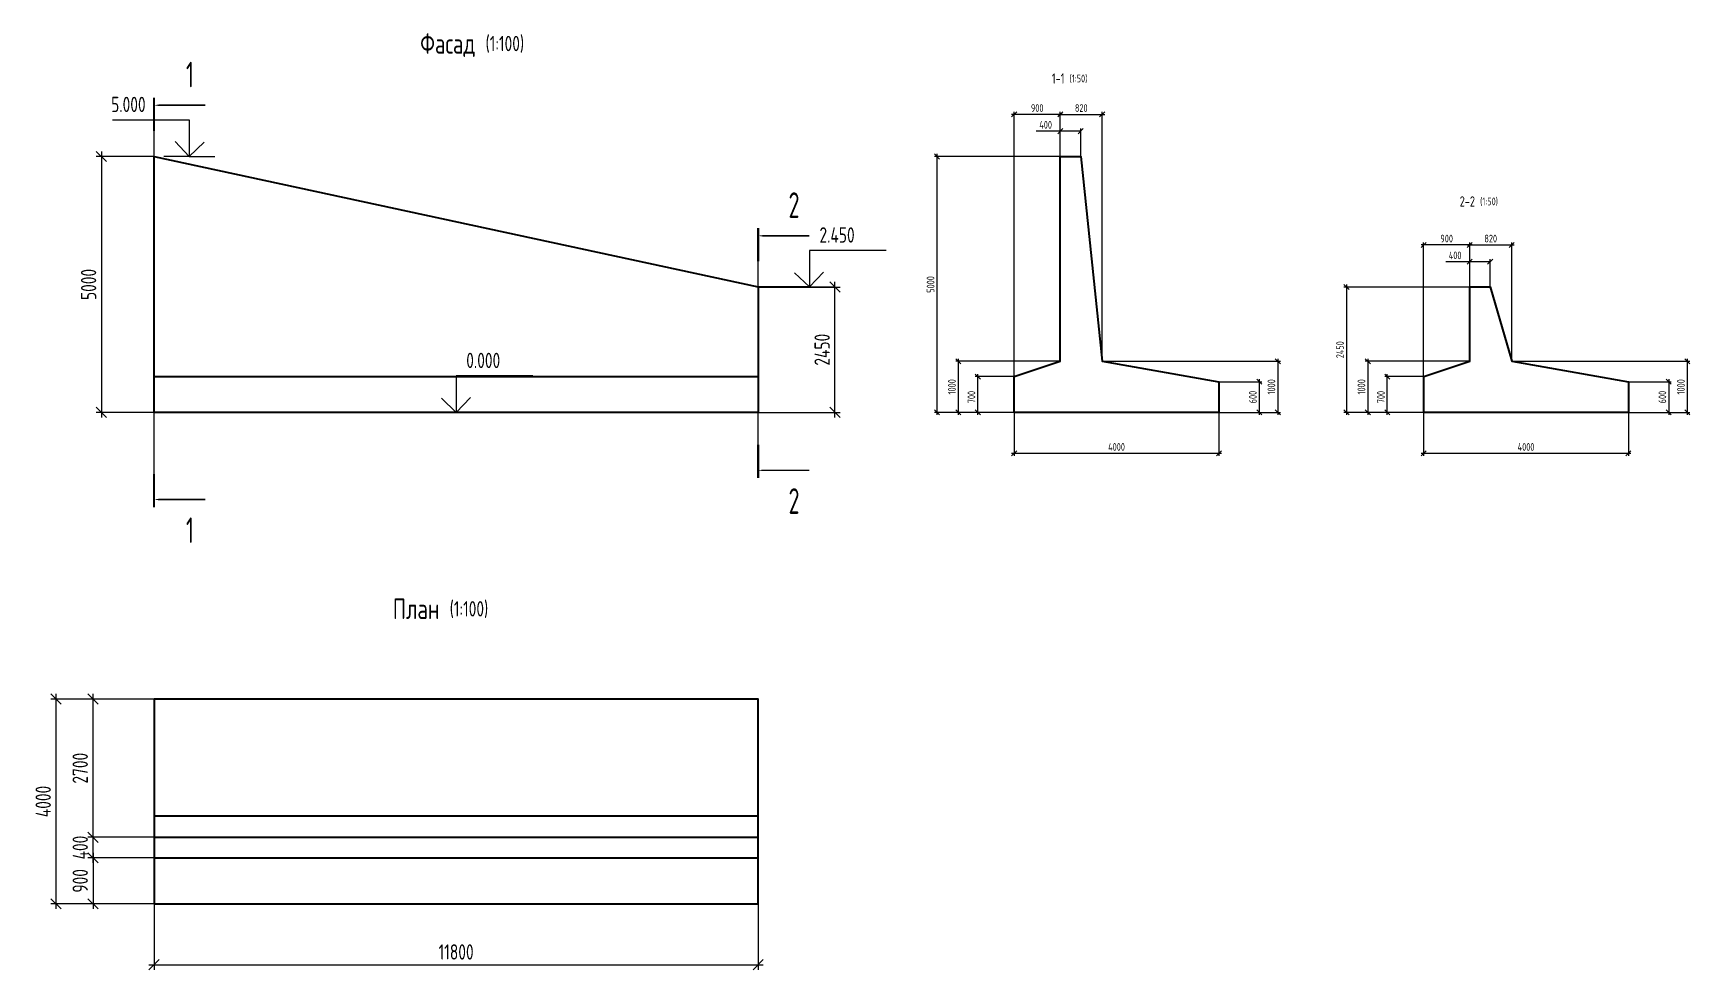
# Model space of a CAD drawing. Header units: millimetres. Extents: x -5073 to 1008956, y -2035460 to 62336.
# Drawn here: x 177238 to 209601, y -10889 to 7409 of the extents above; entities that cross this region are included whole.
import ezdxf
from ezdxf.enums import TextEntityAlignment as Align

# ---------------------------------------------------------------- set-up
doc = ezdxf.new("R2010")
doc.units = ezdxf.units.MM
doc.layers.add('Contur', color=40, linetype='Continuous', lineweight=40)
doc.layers.add('Notes', color=1, linetype='Continuous', plot=False)
for name, color, linetype in [('Size', 142, 'Continuous'), ('T_Text_B', 10, 'Continuous'), ('Text_B', 11, 'Continuous')]:
    doc.layers.add(name, color=color, linetype=linetype)
doc.styles.add('RS', font='romans.shx', dxfattribs={"width": 0.8})
doc.styles.add('RS 0.7', font='romans.shx', dxfattribs={"width": 0.7})
doc.styles.add('RS0.7', font='romans.shx', dxfattribs={"width": 0.7})
doc.dimstyles.new('LIN100$0', dxfattribs={"dimscale": 100, "dimtxt": 3, "dimasz": 2, "dimexe": 1, "dimexo": 0, "dimgap": 1, "dimtad": 1, "dimdec": 1, "dimrnd": 1, "dimzin": 9, "dimdsep": 46, "dimtxsty": 'RS 0.7', "dimblk1": 'OBLIQUE', "dimblk2": 'OBLIQUE', "dimsah": 1, "dimcen": 2, "dimdle": 1, "dimclrd": 256, "dimclre": 256, "dimclrt": 7, "dimazin": 2, "dimtfac": 0.7, "dimtdec": 1, "dimtmove": 0, "dimatfit": 1, "dimldrblk": 'DOTSMALL', "dimfxl": 1, "dimtfill": 1, "dimtolj": 1, "dimtzin": 12, "dimlwd": -1, "dimlwe": -1, "dimarcsym": 0})
doc.dimstyles.new('LIN50', dxfattribs={"dimscale": 50, "dimtxt": 3, "dimasz": 2, "dimexe": 1, "dimexo": 0, "dimgap": 1, "dimtad": 1, "dimdec": 1, "dimrnd": 1, "dimzin": 9, "dimdsep": 46, "dimtxsty": 'RS0.7', "dimblk1": 'OBLIQUE', "dimblk2": 'OBLIQUE', "dimsah": 1, "dimcen": 2, "dimdle": 1, "dimclrd": 256, "dimclre": 256, "dimclrt": 7, "dimazin": 2, "dimtfac": 2.5, "dimtdec": 1, "dimtmove": 0, "dimatfit": 3, "dimfxl": 1, "dimtolj": 1, "dimtzin": 12, "dimlwd": -1, "dimlwe": -1, "dimarcsym": 0})

msp = doc.modelspace()

# ---------------------------------------------------------------- blocks, each defined once
blk = doc.blocks.new('*U126')
at = {"lineweight": 25}
for p, q in [((0, 7.15), (0, 0)), ((15, 7.15), (0, 7.15)), ((0, 0), (-10, 0)), ((0, 0), (5, 0))]:
    blk.add_line(p, q, dxfattribs=at)
blk.add_lwpolyline([(-2.89, 2.77), (0, 0), (2.77, 2.89)], dxfattribs=at)
at = {"color": 7, "style": 'RS 0.7', "width": 0.7}
blk.add_attdef('+ОТМЕТКА', (1.97, 8.66), '', height=3, dxfattribs=at)
at = {"color": 7, "style": 'RS 0.7', "width": 0.7, "flags": 8}
blk.add_attdef('ПРИМЕЧАНИЕ', text='', height=3, dxfattribs=at).set_placement((1.97, 6.47), align=Align.TOP_LEFT)
blk = doc.blocks.new('*U53')
at = {"lineweight": 25}
for p, q in [((-15, 7.15), (0, 7.15)), ((0, 7.15), (0, 0)), ((0, 0), (-5, 0)), ((0, 0), (5, 0))]:
    blk.add_line(p, q, dxfattribs=at)
blk.add_lwpolyline([(2.89, 2.77), (0, 0), (-2.77, 2.89)], dxfattribs=at)
at = {"color": 7, "style": 'RS 0.7', "width": 0.7}
blk.add_attdef('+ОТМЕТКА', (-28.37, 8.66), '', height=3, dxfattribs=at)
at = {"color": 7, "style": 'RS 0.7', "width": 0.7, "flags": 8}
blk.add_attdef('ПРИМЕЧАНИЕ', text='', height=3, dxfattribs=at).set_placement((-1.97, 6.47), align=Align.TOP_LEFT)
blk = doc.blocks.new('*U127')
at = {"color": 10}
for points in [[(0, 10, 0, 1.3, 0), (-4, 10, 0.3, 0.3, 0), (-10, 10, 0.3, 0.3, 0)], [(0, -35.81, 0, 1.3, 0), (-4, -35.81, 0.3, 0.3, 0), (-10, -35.81, 0.3, 0.3, 0)]]:
    blk.add_lwpolyline(points, format="xyseb", dxfattribs=at)
at = {"color": 10, "const_width": 0.4}
for points in [[(0, 11.5), (0, 10)], [(0, 10), (0, 5)], [(0, -35.81), (0, -30.81)], [(0, -37.31), (0, -35.81)]]:
    blk.add_lwpolyline(points, dxfattribs=at)
at = {"layer": 'Notes', "color": 250, "ltscale": 0.5}
blk.add_line((0, 5), (0, -30.81), dxfattribs=at)
at = {"color": 10, "style": 'RS', "width": 0.6, "flags": 8}
for tag, p in [('СЕЧ1', (-7, 16)), ('СЕЧ2', (-7, -41.81))]:
    blk.add_attdef(tag, text='', height=5, rotation=180, dxfattribs=at).set_placement(p, align=Align.MIDDLE_CENTER)
blk = doc.blocks.new('_Oblique')
at = {"color": 0, "lineweight": -2}
blk.add_line((-0.5, -0.5), (0.5, 0.5), dxfattribs=at)
blk = doc.blocks.new('*D100')
at = {"layer": 'Defpoints', "color": 0, "transparency": 16777216}
for p in [(179601, -9600), (191401, -9600), (191401, -10789)]:
    blk.add_point(p, dxfattribs=at)
at = {"layer": 'Size', "transparency": 16777216}
for p, q in [((179601, -9600), (179601, -10889)), ((191401, -9600), (191401, -10889)), ((179501, -10789), (191501, -10789))]:
    blk.add_line(p, q, dxfattribs=at)
at = {"layer": 'Size', "transparency": 16777216, "xscale": 200, "yscale": 200, "zscale": 200, "rotation": 180}
blk.add_blockref('_Oblique', (179601, -10789), dxfattribs=at)
at = {"layer": 'Size', "transparency": 16777216, "xscale": 200, "yscale": 200, "zscale": 200}
blk.add_blockref('_Oblique', (191401, -10789), dxfattribs=at)
at = {"layer": 'Size', "color": 7, "transparency": 16777216, "insert": (185501, -10539), "char_height": 300, "attachment_point": 5, "style": 'RS 0.7', "bg_fill": 3, "box_fill_scale": 1.1, "bg_fill_color": 256, "bg_fill_true_color": 13158600, "bg_fill_transparency": 0}
blk.add_mtext('\\A1;11800', dxfattribs=at)
blk = doc.blocks.new('_DotSmall')
at = {"color": 0, "const_width": 0.5}
blk.add_lwpolyline([(-0.0625, 0, 1), (0.0625, 0, 1)], format="xyb", close=True, dxfattribs=at)
blk = doc.blocks.new('*D101')
at = {"layer": 'Defpoints', "color": 0, "transparency": 16777216}
for p in [(203691, 700), (204401, 700), (204401, 0)]:
    blk.add_point(p, dxfattribs=at)
at = {"layer": 'Size', "transparency": 16777216}
for p, q in [((204401, 700), (203641, 700)), ((203691, -50), (203691, 750)), ((204401, 0), (203641, 0))]:
    blk.add_line(p, q, dxfattribs=at)
at = {"layer": 'Size', "transparency": 16777216, "xscale": 100, "yscale": 100, "zscale": 100}
for p, rotation in [((203691, 700), 90), ((203691, 0), 270)]:
    blk.add_blockref('_Oblique', p, dxfattribs=dict(at, rotation=rotation))
at = {"layer": 'Size', "color": 7, "transparency": 16777216, "insert": (203566, 300), "char_height": 150, "attachment_point": 5, "rotation": 90, "style": 'RS0.7'}
blk.add_mtext('\\A1;700', dxfattribs=at)
blk = doc.blocks.new('*D102')
at = {"layer": 'Defpoints', "color": 0, "transparency": 16777216}
for p in [(205301, 1000), (203311, 0), (204401, 0)]:
    blk.add_point(p, dxfattribs=at)
at = {"layer": 'Size', "transparency": 16777216}
for p, q in [((205301, 1000), (203261, 1000)), ((203311, 1050), (203311, -50)), ((204401, 0), (203261, 0))]:
    blk.add_line(p, q, dxfattribs=at)
at = {"layer": 'Size', "transparency": 16777216, "xscale": 100, "yscale": 100, "zscale": 100}
for p, rotation in [((203311, 1000), 90), ((203311, 0), 270)]:
    blk.add_blockref('_Oblique', p, dxfattribs=dict(at, rotation=rotation))
at = {"layer": 'Size', "color": 7, "transparency": 16777216, "insert": (203186, 500), "char_height": 150, "attachment_point": 5, "rotation": 90, "style": 'RS0.7'}
blk.add_mtext('\\A1;1000', dxfattribs=at)
blk = doc.blocks.new('*D103')
at = {"layer": 'Defpoints', "color": 0, "transparency": 16777216}
for p in [(206121, 1000), (208401, 0), (209551, 0)]:
    blk.add_point(p, dxfattribs=at)
at = {"layer": 'Size', "transparency": 16777216}
for p, q in [((206121, 1000), (209601, 1000)), ((209551, 1050), (209551, -50)), ((208401, 0), (209601, 0))]:
    blk.add_line(p, q, dxfattribs=at)
at = {"layer": 'Size', "transparency": 16777216, "xscale": 100, "yscale": 100, "zscale": 100}
for p, rotation in [((209551, 1000), 90), ((209551, 0), 270)]:
    blk.add_blockref('_Oblique', p, dxfattribs=dict(at, rotation=rotation))
at = {"layer": 'Size', "color": 7, "transparency": 16777216, "insert": (209426, 500), "char_height": 150, "attachment_point": 5, "rotation": 90, "style": 'RS0.7'}
blk.add_mtext('\\A1;1000', dxfattribs=at)
blk = doc.blocks.new('*D104')
at = {"layer": 'Defpoints', "color": 0, "transparency": 16777216}
for p in [(208401, 600), (208401, 0), (209189, 0)]:
    blk.add_point(p, dxfattribs=at)
at = {"layer": 'Size', "transparency": 16777216}
for p, q in [((209189, 650), (209189, -50)), ((208401, 600), (209239, 600)), ((208401, 0), (209239, 0))]:
    blk.add_line(p, q, dxfattribs=at)
at = {"layer": 'Size', "transparency": 16777216, "xscale": 100, "yscale": 100, "zscale": 100}
for p, rotation in [((209189, 600), 90), ((209189, 0), 270)]:
    blk.add_blockref('_Oblique', p, dxfattribs=dict(at, rotation=rotation))
at = {"layer": 'Size', "color": 7, "transparency": 16777216, "insert": (209064, 300), "char_height": 150, "attachment_point": 5, "rotation": 90, "style": 'RS0.7'}
blk.add_mtext('\\A1;600', dxfattribs=at)
blk = doc.blocks.new('*D105')
at = {"layer": 'Defpoints', "color": 0, "transparency": 16777216}
for p in [(204401, 0), (208401, 0), (208401, -799)]:
    blk.add_point(p, dxfattribs=at)
at = {"layer": 'Size', "transparency": 16777216}
for p, q in [((204401, 0), (204401, -849)), ((208401, 0), (208401, -849)), ((204351, -799), (208451, -799))]:
    blk.add_line(p, q, dxfattribs=at)
at = {"layer": 'Size', "transparency": 16777216, "xscale": 100, "yscale": 100, "zscale": 100, "rotation": 180}
blk.add_blockref('_Oblique', (204401, -799), dxfattribs=at)
at = {"layer": 'Size', "transparency": 16777216, "xscale": 100, "yscale": 100, "zscale": 100}
blk.add_blockref('_Oblique', (208401, -799), dxfattribs=at)
at = {"layer": 'Size', "color": 7, "transparency": 16777216, "insert": (206401, -674), "char_height": 150, "attachment_point": 5, "style": 'RS0.7'}
blk.add_mtext('\\A1;4000', dxfattribs=at)
blk = doc.blocks.new('*D106')
at = {"layer": 'Defpoints', "color": 0, "transparency": 16777216}
for p in [(205701, 2943), (205301, 2450), (205701, 2450)]:
    blk.add_point(p, dxfattribs=at)
at = {"layer": 'Size', "transparency": 16777216}
for p, q in [((205301, 2943), (204831, 2943)), ((205701, 2943), (205251, 2943)), ((205301, 2450), (205301, 2993)), ((205701, 2450), (205701, 2993))]:
    blk.add_line(p, q, dxfattribs=at)
at = {"layer": 'Size', "transparency": 16777216, "xscale": 100, "yscale": 100, "zscale": 100, "rotation": 180}
blk.add_blockref('_Oblique', (205301, 2943), dxfattribs=at)
at = {"layer": 'Size', "transparency": 16777216, "xscale": 100, "yscale": 100, "zscale": 100}
blk.add_blockref('_Oblique', (205701, 2943), dxfattribs=at)
at = {"layer": 'Size', "color": 7, "transparency": 16777216, "insert": (205016, 3068), "char_height": 150, "attachment_point": 5, "style": 'RS0.7'}
blk.add_mtext('\\A1;400', dxfattribs=at)
blk = doc.blocks.new('*D107')
at = {"layer": 'Defpoints', "color": 0, "transparency": 16777216}
for p in [(206121, 3271), (205301, 2450), (206121, 1000)]:
    blk.add_point(p, dxfattribs=at)
at = {"layer": 'Size', "transparency": 16777216}
for p, q in [((205251, 3271), (206171, 3271)), ((205301, 2450), (205301, 3321)), ((206121, 1000), (206121, 3321))]:
    blk.add_line(p, q, dxfattribs=at)
at = {"layer": 'Size', "transparency": 16777216, "xscale": 100, "yscale": 100, "zscale": 100, "rotation": 180}
blk.add_blockref('_Oblique', (205301, 3271), dxfattribs=at)
at = {"layer": 'Size', "transparency": 16777216, "xscale": 100, "yscale": 100, "zscale": 100}
blk.add_blockref('_Oblique', (206121, 3271), dxfattribs=at)
at = {"layer": 'Size', "color": 7, "transparency": 16777216, "insert": (205711, 3396), "char_height": 150, "attachment_point": 5, "style": 'RS0.7'}
blk.add_mtext('\\A1;820', dxfattribs=at)
blk = doc.blocks.new('*D108')
at = {"layer": 'Defpoints', "color": 0, "transparency": 16777216}
for p in [(204401, 3271), (205301, 2450), (204401, 600)]:
    blk.add_point(p, dxfattribs=at)
at = {"layer": 'Size', "transparency": 16777216}
for p, q in [((205351, 3271), (204351, 3271)), ((204401, 600), (204401, 3321)), ((205301, 2450), (205301, 3321))]:
    blk.add_line(p, q, dxfattribs=at)
at = {"layer": 'Size', "transparency": 16777216, "xscale": 100, "yscale": 100, "zscale": 100, "rotation": 180}
blk.add_blockref('_Oblique', (204401, 3271), dxfattribs=at)
at = {"layer": 'Size', "transparency": 16777216, "xscale": 100, "yscale": 100, "zscale": 100}
blk.add_blockref('_Oblique', (205301, 3271), dxfattribs=at)
at = {"layer": 'Size', "color": 7, "transparency": 16777216, "insert": (204851, 3396), "char_height": 150, "attachment_point": 5, "style": 'RS0.7'}
blk.add_mtext('\\A1;900', dxfattribs=at)
blk = doc.blocks.new('*D109')
at = {"layer": 'Defpoints', "color": 0, "transparency": 16777216}
for p in [(205301, 2450), (202893, 0), (205301, 0)]:
    blk.add_point(p, dxfattribs=at)
at = {"layer": 'Size', "transparency": 16777216}
for p, q in [((205301, 2450), (202843, 2450)), ((202893, 2500), (202893, -50)), ((205301, 0), (202843, 0))]:
    blk.add_line(p, q, dxfattribs=at)
at = {"layer": 'Size', "transparency": 16777216, "xscale": 100, "yscale": 100, "zscale": 100}
for p, rotation in [((202893, 2450), 90), ((202893, 0), 270)]:
    blk.add_blockref('_Oblique', p, dxfattribs=dict(at, rotation=rotation))
at = {"layer": 'Size', "color": 7, "transparency": 16777216, "insert": (202768, 1225), "char_height": 150, "attachment_point": 5, "rotation": 90, "style": 'RS0.7'}
blk.add_mtext('\\A1;2450', dxfattribs=at)
blk = doc.blocks.new('*U124')
at = {"color": 10}
for points in [[(0, 10, 0, 1.3, 0), (-4, 10, 0.3, 0.3, 0), (-10, 10, 0.3, 0.3, 0)], [(0, -67.02, 0, 1.3, 0), (-4, -67.02, 0.3, 0.3, 0), (-10, -67.02, 0.3, 0.3, 0)]]:
    blk.add_lwpolyline(points, format="xyseb", dxfattribs=at)
at = {"color": 10, "const_width": 0.4}
for points in [[(0, 11.5), (0, 10)], [(0, 10), (0, 5)], [(0, -67.02), (0, -62.02)], [(0, -68.52), (0, -67.02)]]:
    blk.add_lwpolyline(points, dxfattribs=at)
at = {"layer": 'Notes', "color": 250, "ltscale": 0.5}
blk.add_line((0, 5), (0, -62.02), dxfattribs=at)
at = {"color": 10, "style": 'RS', "width": 0.6, "flags": 8}
for tag, p in [('СЕЧ1', (-7, 16)), ('СЕЧ2', (-7, -73.02))]:
    blk.add_attdef(tag, text='', height=5, rotation=180, dxfattribs=at).set_placement(p, align=Align.MIDDLE_CENTER)
blk = doc.blocks.new('*D110')
at = {"layer": 'Defpoints', "color": 0, "transparency": 16777216}
for p in [(179601, 5000), (178572, 0), (179601, 0)]:
    blk.add_point(p, dxfattribs=at)
at = {"layer": 'Size', "transparency": 16777216}
for p, q in [((179601, 5000), (178472, 5000)), ((178572, 5100), (178572, -100)), ((179601, 0), (178472, 0))]:
    blk.add_line(p, q, dxfattribs=at)
at = {"layer": 'Size', "transparency": 16777216, "xscale": 200, "yscale": 200, "zscale": 200}
for p, rotation in [((178572, 5000), 90), ((178572, 0), 270)]:
    blk.add_blockref('_Oblique', p, dxfattribs=dict(at, rotation=rotation))
at = {"layer": 'Size', "color": 7, "transparency": 16777216, "insert": (178322, 2500), "char_height": 300, "attachment_point": 5, "rotation": 90, "style": 'RS 0.7', "bg_fill": 3, "box_fill_scale": 1.1, "bg_fill_color": 256, "bg_fill_true_color": 13158600, "bg_fill_transparency": 0}
blk.add_mtext('\\A1;5000', dxfattribs=at)
blk = doc.blocks.new('*D111')
at = {"layer": 'Defpoints', "color": 0, "transparency": 16777216}
for p in [(177685, -5600), (179601, -5600), (179601, -9600)]:
    blk.add_point(p, dxfattribs=at)
at = {"layer": 'Size', "transparency": 16777216}
for p, q in [((177685, -9700), (177685, -5500)), ((179601, -5600), (177585, -5600)), ((179601, -9600), (177585, -9600))]:
    blk.add_line(p, q, dxfattribs=at)
at = {"layer": 'Size', "transparency": 16777216, "xscale": 200, "yscale": 200, "zscale": 200}
for p, rotation in [((177685, -5600), 90), ((177685, -9600), 270)]:
    blk.add_blockref('_Oblique', p, dxfattribs=dict(at, rotation=rotation))
at = {"layer": 'Size', "color": 7, "transparency": 16777216, "insert": (177435, -7600), "char_height": 300, "attachment_point": 5, "rotation": 90, "style": 'RS 0.7', "bg_fill": 3, "box_fill_scale": 1.1, "bg_fill_color": 256, "bg_fill_true_color": 13158600, "bg_fill_transparency": 0}
blk.add_mtext('\\A1;4000', dxfattribs=at)
blk = doc.blocks.new('*D112')
at = {"layer": 'Defpoints', "color": 0, "transparency": 16777216}
for p in [(179601, -8300), (179601, -8700)]:
    blk.add_point(p, dxfattribs=at)
at = {"layer": 'Size', "transparency": 16777216}
for p, q in [((179601, -8300), (178308, -8300)), ((178408, -8800), (178408, -8200)), ((179601, -8700), (178308, -8700))]:
    blk.add_line(p, q, dxfattribs=at)
at = {"layer": 'Size', "transparency": 16777216, "xscale": 200, "yscale": 200, "zscale": 200}
for p, rotation in [((178408, -8300), 90), ((178408, -8700), 270)]:
    blk.add_blockref('_Oblique', p, dxfattribs=dict(at, rotation=rotation))
at = {"layer": 'Size', "color": 7, "transparency": 16777216, "insert": (178158, -8500), "char_height": 300, "attachment_point": 5, "rotation": 90, "style": 'RS 0.7', "bg_fill": 3, "box_fill_scale": 1.1, "bg_fill_color": 256, "bg_fill_true_color": 13158600, "bg_fill_transparency": 0}
blk.add_mtext('\\A1;400', dxfattribs=at)
at = {"layer": 'Defpoints', "color": 0, "transparency": 16777216}
blk.add_point((178408, -8300), dxfattribs=at)
blk = doc.blocks.new('*D113')
at = {"layer": 'Defpoints', "color": 0, "transparency": 16777216}
for p in [(179601, -8700), (178408, -9600), (179601, -9600)]:
    blk.add_point(p, dxfattribs=at)
at = {"layer": 'Size', "transparency": 16777216}
for p, q in [((179601, -8700), (178308, -8700)), ((178408, -8600), (178408, -9700)), ((179601, -9600), (178308, -9600))]:
    blk.add_line(p, q, dxfattribs=at)
at = {"layer": 'Size', "transparency": 16777216, "xscale": 200, "yscale": 200, "zscale": 200}
for p, rotation in [((178408, -8700), 90), ((178408, -9600), 270)]:
    blk.add_blockref('_Oblique', p, dxfattribs=dict(at, rotation=rotation))
at = {"layer": 'Size', "color": 7, "transparency": 16777216, "insert": (178158, -9150), "char_height": 300, "attachment_point": 5, "rotation": 90, "style": 'RS 0.7', "bg_fill": 3, "box_fill_scale": 1.1, "bg_fill_color": 256, "bg_fill_true_color": 13158600, "bg_fill_transparency": 0}
blk.add_mtext('\\A1;900', dxfattribs=at)
blk = doc.blocks.new('*D114')
at = {"layer": 'Defpoints', "color": 0, "transparency": 16777216}
for p in [(178408, -5600), (179601, -5600), (179601, -8300)]:
    blk.add_point(p, dxfattribs=at)
at = {"layer": 'Size', "transparency": 16777216}
for p, q in [((178408, -8400), (178408, -5500)), ((179601, -5600), (178308, -5600)), ((179601, -8300), (178308, -8300))]:
    blk.add_line(p, q, dxfattribs=at)
at = {"layer": 'Size', "transparency": 16777216, "xscale": 200, "yscale": 200, "zscale": 200}
for p, rotation in [((178408, -5600), 90), ((178408, -8300), 270)]:
    blk.add_blockref('_Oblique', p, dxfattribs=dict(at, rotation=rotation))
at = {"layer": 'Size', "color": 7, "transparency": 16777216, "insert": (178158, -6950), "char_height": 300, "attachment_point": 5, "rotation": 90, "style": 'RS 0.7', "bg_fill": 3, "box_fill_scale": 1.1, "bg_fill_color": 256, "bg_fill_true_color": 13158600, "bg_fill_transparency": 0}
blk.add_mtext('\\A1;2700', dxfattribs=at)
blk = doc.blocks.new('_Сечение')
at = {"style": 'RS0.7', "width": 0.7}
for tag, p in [('3_COM', (0, -4)), ('4_COM', (0, -9))]:
    blk.add_attdef(tag, text='', height=3, dxfattribs=at).set_placement(p, align=Align.TOP_CENTER)
at = {"layer": 'T_Text_B', "style": 'RS0.7', "width": 0.7}
blk.add_attdef('1_NUM', text='', height=4, dxfattribs=at).set_placement((0, 0), align=Align.MIDDLE_RIGHT)
at = {"layer": 'Text_B', "style": 'RS0.7', "width": 0.7}
blk.add_attdef('2_SCA', text='', height=3, dxfattribs=at).set_placement((2, 0), align=Align.MIDDLE_LEFT)
blk = doc.blocks.new('*D115')
at = {"layer": 'Defpoints', "color": 0, "transparency": 16777216}
for p in [(197702, 5493), (197302, 5000), (197702, 5000)]:
    blk.add_point(p, dxfattribs=at)
at = {"layer": 'Size', "transparency": 16777216}
for p, q in [((197302, 5000), (197302, 5543)), ((197702, 5000), (197702, 5543)), ((197302, 5493), (196832, 5493)), ((197702, 5493), (197252, 5493))]:
    blk.add_line(p, q, dxfattribs=at)
at = {"layer": 'Size', "transparency": 16777216, "xscale": 100, "yscale": 100, "zscale": 100, "rotation": 180}
blk.add_blockref('_Oblique', (197302, 5493), dxfattribs=at)
at = {"layer": 'Size', "transparency": 16777216, "xscale": 100, "yscale": 100, "zscale": 100}
blk.add_blockref('_Oblique', (197702, 5493), dxfattribs=at)
at = {"layer": 'Size', "color": 7, "transparency": 16777216, "insert": (197017, 5618), "char_height": 150, "attachment_point": 5, "style": 'RS0.7'}
blk.add_mtext('\\A1;400', dxfattribs=at)
blk = doc.blocks.new('*D116')
at = {"layer": 'Defpoints', "color": 0, "transparency": 16777216}
for p in [(198122, 5821), (197302, 5000), (198122, 1000)]:
    blk.add_point(p, dxfattribs=at)
at = {"layer": 'Size', "transparency": 16777216}
for p, q in [((197302, 5000), (197302, 5871)), ((198122, 1000), (198122, 5871)), ((197252, 5821), (198172, 5821))]:
    blk.add_line(p, q, dxfattribs=at)
at = {"layer": 'Size', "transparency": 16777216, "xscale": 100, "yscale": 100, "zscale": 100, "rotation": 180}
blk.add_blockref('_Oblique', (197302, 5821), dxfattribs=at)
at = {"layer": 'Size', "transparency": 16777216, "xscale": 100, "yscale": 100, "zscale": 100}
blk.add_blockref('_Oblique', (198122, 5821), dxfattribs=at)
at = {"layer": 'Size', "color": 7, "transparency": 16777216, "insert": (197712, 5946), "char_height": 150, "attachment_point": 5, "style": 'RS0.7'}
blk.add_mtext('\\A1;820', dxfattribs=at)
blk = doc.blocks.new('*D117')
at = {"layer": 'Defpoints', "color": 0, "transparency": 16777216}
for p in [(196402, 5821), (197302, 5000), (196402, 700)]:
    blk.add_point(p, dxfattribs=at)
at = {"layer": 'Size', "transparency": 16777216}
for p, q in [((196402, 700), (196402, 5871)), ((197302, 5000), (197302, 5871)), ((197352, 5821), (196352, 5821))]:
    blk.add_line(p, q, dxfattribs=at)
at = {"layer": 'Size', "transparency": 16777216, "xscale": 100, "yscale": 100, "zscale": 100, "rotation": 180}
blk.add_blockref('_Oblique', (196402, 5821), dxfattribs=at)
at = {"layer": 'Size', "transparency": 16777216, "xscale": 100, "yscale": 100, "zscale": 100}
blk.add_blockref('_Oblique', (197302, 5821), dxfattribs=at)
at = {"layer": 'Size', "color": 7, "transparency": 16777216, "insert": (196852, 5946), "char_height": 150, "attachment_point": 5, "style": 'RS0.7'}
blk.add_mtext('\\A1;900', dxfattribs=at)
blk = doc.blocks.new('*D118')
at = {"layer": 'Defpoints', "color": 0, "transparency": 16777216}
for p in [(197302, 5000), (194894, 0), (196402, 0)]:
    blk.add_point(p, dxfattribs=at)
at = {"layer": 'Size', "transparency": 16777216}
for p, q in [((197302, 5000), (194844, 5000)), ((194894, 5050), (194894, -50)), ((196402, 0), (194844, 0))]:
    blk.add_line(p, q, dxfattribs=at)
at = {"layer": 'Size', "transparency": 16777216, "xscale": 100, "yscale": 100, "zscale": 100}
for p, rotation in [((194894, 5000), 90), ((194894, 0), 270)]:
    blk.add_blockref('_Oblique', p, dxfattribs=dict(at, rotation=rotation))
at = {"layer": 'Size', "color": 7, "transparency": 16777216, "insert": (194769, 2500), "char_height": 150, "attachment_point": 5, "rotation": 90, "style": 'RS0.7'}
blk.add_mtext('\\A1;5000', dxfattribs=at)
blk = doc.blocks.new('*D119')
at = {"layer": 'Defpoints', "color": 0, "transparency": 16777216}
for p in [(195692, 700), (196402, 700), (196402, 0)]:
    blk.add_point(p, dxfattribs=at)
at = {"layer": 'Size', "transparency": 16777216}
for p, q in [((196402, 700), (195642, 700)), ((195692, -50), (195692, 750)), ((196402, 0), (195642, 0))]:
    blk.add_line(p, q, dxfattribs=at)
at = {"layer": 'Size', "transparency": 16777216, "xscale": 100, "yscale": 100, "zscale": 100}
for p, rotation in [((195692, 700), 90), ((195692, 0), 270)]:
    blk.add_blockref('_Oblique', p, dxfattribs=dict(at, rotation=rotation))
at = {"layer": 'Size', "color": 7, "transparency": 16777216, "insert": (195567, 300), "char_height": 150, "attachment_point": 5, "rotation": 90, "style": 'RS0.7'}
blk.add_mtext('\\A1;700', dxfattribs=at)
blk = doc.blocks.new('*D120')
at = {"layer": 'Defpoints', "color": 0, "transparency": 16777216}
for p in [(197302, 1000), (195311, 0), (196402, 0)]:
    blk.add_point(p, dxfattribs=at)
at = {"layer": 'Size', "transparency": 16777216}
for p, q in [((197302, 1000), (195261, 1000)), ((195311, 1050), (195311, -50)), ((196402, 0), (195261, 0))]:
    blk.add_line(p, q, dxfattribs=at)
at = {"layer": 'Size', "transparency": 16777216, "xscale": 100, "yscale": 100, "zscale": 100}
for p, rotation in [((195311, 1000), 90), ((195311, 0), 270)]:
    blk.add_blockref('_Oblique', p, dxfattribs=dict(at, rotation=rotation))
at = {"layer": 'Size', "color": 7, "transparency": 16777216, "insert": (195186, 500), "char_height": 150, "attachment_point": 5, "rotation": 90, "style": 'RS0.7'}
blk.add_mtext('\\A1;1000', dxfattribs=at)
blk = doc.blocks.new('*D121')
at = {"layer": 'Defpoints', "color": 0, "transparency": 16777216}
for p in [(198122, 1000), (200402, 0), (201552, 0)]:
    blk.add_point(p, dxfattribs=at)
at = {"layer": 'Size', "transparency": 16777216}
for p, q in [((198122, 1000), (201602, 1000)), ((201552, 1050), (201552, -50)), ((200402, 0), (201602, 0))]:
    blk.add_line(p, q, dxfattribs=at)
at = {"layer": 'Size', "transparency": 16777216, "xscale": 100, "yscale": 100, "zscale": 100}
for p, rotation in [((201552, 1000), 90), ((201552, 0), 270)]:
    blk.add_blockref('_Oblique', p, dxfattribs=dict(at, rotation=rotation))
at = {"layer": 'Size', "color": 7, "transparency": 16777216, "insert": (201427, 500), "char_height": 150, "attachment_point": 5, "rotation": 90, "style": 'RS0.7'}
blk.add_mtext('\\A1;1000', dxfattribs=at)
blk = doc.blocks.new('*D122')
at = {"layer": 'Defpoints', "color": 0, "transparency": 16777216}
for p in [(200402, 600), (200402, 0), (201189, 0)]:
    blk.add_point(p, dxfattribs=at)
at = {"layer": 'Size', "transparency": 16777216}
for p, q in [((201189, 650), (201189, -50)), ((200402, 600), (201239, 600)), ((200402, 0), (201239, 0))]:
    blk.add_line(p, q, dxfattribs=at)
at = {"layer": 'Size', "transparency": 16777216, "xscale": 100, "yscale": 100, "zscale": 100}
for p, rotation in [((201189, 600), 90), ((201189, 0), 270)]:
    blk.add_blockref('_Oblique', p, dxfattribs=dict(at, rotation=rotation))
at = {"layer": 'Size', "color": 7, "transparency": 16777216, "insert": (201064, 300), "char_height": 150, "attachment_point": 5, "rotation": 90, "style": 'RS0.7'}
blk.add_mtext('\\A1;600', dxfattribs=at)
blk = doc.blocks.new('*D123')
at = {"layer": 'Defpoints', "color": 0, "transparency": 16777216}
for p in [(196402, 0), (200402, 0), (200402, -799)]:
    blk.add_point(p, dxfattribs=at)
at = {"layer": 'Size', "transparency": 16777216}
for p, q in [((196402, 0), (196402, -849)), ((200402, 0), (200402, -849)), ((196352, -799), (200452, -799))]:
    blk.add_line(p, q, dxfattribs=at)
at = {"layer": 'Size', "transparency": 16777216, "xscale": 100, "yscale": 100, "zscale": 100, "rotation": 180}
blk.add_blockref('_Oblique', (196402, -799), dxfattribs=at)
at = {"layer": 'Size', "transparency": 16777216, "xscale": 100, "yscale": 100, "zscale": 100}
blk.add_blockref('_Oblique', (200402, -799), dxfattribs=at)
at = {"layer": 'Size', "color": 7, "transparency": 16777216, "insert": (198402, -674), "char_height": 150, "attachment_point": 5, "style": 'RS0.7'}
blk.add_mtext('\\A1;4000', dxfattribs=at)
blk = doc.blocks.new('*D125')
at = {"layer": 'Defpoints', "color": 0, "transparency": 16777216}
for p in [(191401, 2450), (192901, 2450), (191401, 0)]:
    blk.add_point(p, dxfattribs=at)
at = {"layer": 'Size', "transparency": 16777216}
for p, q in [((191401, 2450), (193001, 2450)), ((192901, -100), (192901, 2550)), ((191401, 0), (193001, 0))]:
    blk.add_line(p, q, dxfattribs=at)
at = {"layer": 'Size', "transparency": 16777216, "xscale": 200, "yscale": 200, "zscale": 200}
for p, rotation in [((192901, 2450), 90), ((192901, 0), 270)]:
    blk.add_blockref('_Oblique', p, dxfattribs=dict(at, rotation=rotation))
at = {"layer": 'Size', "color": 7, "transparency": 16777216, "insert": (192651, 1225), "char_height": 300, "attachment_point": 5, "rotation": 90, "style": 'RS 0.7', "bg_fill": 3, "box_fill_scale": 1.1, "bg_fill_color": 256, "bg_fill_true_color": 13158600, "bg_fill_transparency": 0}
blk.add_mtext('\\A1;2450', dxfattribs=at)
blk = doc.blocks.new('*U54')
at = {"lineweight": 25}
for p, q in [((0, 7.15), (0, 0)), ((15, 7.15), (0, 7.15)), ((0, 0), (-10, 0)), ((0, 0), (5, 0))]:
    blk.add_line(p, q, dxfattribs=at)
blk.add_lwpolyline([(-2.89, 2.77), (0, 0), (2.77, 2.89)], dxfattribs=at)
at = {"color": 7, "style": 'RS 0.7', "width": 0.7}
blk.add_attdef('+ОТМЕТКА', (1.97, 8.66), '', height=3, dxfattribs=at)
at = {"color": 7, "style": 'RS 0.7', "width": 0.7, "flags": 8}
blk.add_attdef('ПРИМЕЧАНИЕ', text='', height=3, dxfattribs=at).set_placement((1.97, 6.47), align=Align.TOP_LEFT)

# ---------------------------------------------------------------- dimensions: what is measured, and where the dimension line sits
at = {"layer": 'Size'}
for base, p1, p2, dimstyle, picture, middle in [((196401.69, 5821.41), (197301.69, 5000.23), (196401.69, 700.23), 'LIN50', '*D117', (196851.69, 5946.41)), ((198121.51, 5821.41), (197301.69, 5000.23), (198121.51, 1000.23), 'LIN50', '*D116', (197711.6, 5946.41)), ((204401.33, 3271.41), (205301.33, 2450.23), (204401.33, 600.23), 'LIN50', '*D108', (204851.33, 3396.41)), ((206121.15, 3271.41), (205301.33, 2450.23), (206121.15, 1000.23), 'LIN50', '*D107', (205711.24, 3396.41)), ((200401.69, -798.7), (196401.69, 0.23), (200401.69, 0.23), 'LIN50', '*D123', (198401.69, -673.7)), ((208401.33, -798.7), (204401.33, 0.23), (208401.33, 0.23), 'LIN50', '*D105', (206401.33, -673.7)), ((191401.42, -10789), (179601.42, -9599.77), (191401.42, -9599.77), 'LIN100$0', '*D100', (185501.42, -10539))]:
    dim = msp.add_linear_dim(base=base, p1=p1, p2=p2, dimstyle=dimstyle, dxfattribs=at)
    dim.commit()
    dim.dimension.update_dxf_attribs({"geometry": picture, "text_midpoint": middle})
for base, p1, p2, picture, middle in [((197701.69, 5492.58), (197301.69, 5000.23), (197701.69, 5000.23), '*D115', (197016.69, 5492.58)), ((205701.33, 2942.58), (205301.33, 2450.23), (205701.33, 2450.23), '*D106', (205016.33, 2942.58))]:
    dim = msp.add_linear_dim(base=base, p1=p1, p2=p2, dimstyle='LIN50', dxfattribs=at)
    dim.commit()
    dim.dimension.update_dxf_attribs({"geometry": picture, "text_midpoint": middle, "dimtype": 160})
for base, p1, p2, picture, middle in [((194893.66, 0.23), (197301.69, 5000.23), (196401.69, 0.23), '*D118', (194768.66, 2500.23)), ((202893.3, 0.23), (205301.33, 2450.23), (205301.33, 0.23), '*D109', (202768.3, 1225.23)), ((195311.16, 0.23), (197301.69, 1000.23), (196401.69, 0.23), '*D120', (195186.16, 500.23)), ((201551.6, 0.23), (198121.51, 1000.23), (200401.69, 0.23), '*D121', (201426.6, 500.23)), ((203310.79, 0.23), (205301.33, 1000.23), (204401.33, 0.23), '*D102', (203185.79, 500.23)), ((209551.23, 0.23), (206121.15, 1000.23), (208401.33, 0.23), '*D103', (209426.23, 500.23))]:
    dim = msp.add_linear_dim(base=base, p1=p1, p2=p2, angle=90, dimstyle='LIN50', dxfattribs=at)
    dim.commit()
    dim.dimension.update_dxf_attribs({"geometry": picture, "text_midpoint": middle})
for base, p1, p2, picture, middle in [((195691.55, 700.23), (196401.69, 0.23), (196401.69, 700.23), '*D119', (195691.55, 300.23)), ((201189.15, 0.23), (200401.69, 600.23), (200401.69, 0.23), '*D122', (201189.15, 300.23)), ((203691.18, 700.23), (204401.33, 0.23), (204401.33, 700.23), '*D101', (203691.18, 300.23)), ((209188.78, 0.23), (208401.33, 600.23), (208401.33, 0.23), '*D104', (209188.78, 300.23))]:
    dim = msp.add_linear_dim(base=base, p1=p1, p2=p2, angle=90, dimstyle='LIN50', dxfattribs=at)
    dim.commit()
    dim.dimension.update_dxf_attribs({"geometry": picture, "text_midpoint": middle, "dimtype": 160})

# ---------------------------------------------------------------- linework, layer by layer
at = {"layer": 'Contur'}
msp.add_line((179601.42, -8700.13), (191401.42, -8700.13), dxfattribs=at)
for points in [[(179601.42, 600.23), (179601.42, 5000.23), (191401.42, 2450.23), (191401.42, 600.23)], [(197301.69, 1000.23), (197301.69, 5000.23), (197301.69, 5000.23), (197301.69, 5000.23), (197701.69, 5000.23), (198121.51, 1000.23), (200401.69, 600.23), (200401.69, 0.23), (196401.69, 0.23), (196401.69, 700.23), (197301.69, 1000.23), (197301.69, 1000.23)], [(205301.33, 1000.23), (205301.33, 2450.23), (205301.33, 2450.23), (205301.33, 2450.23), (205701.33, 2450.23), (206121.15, 1000.23), (208401.33, 600.23), (208401.33, 0.23), (204401.33, 0.23), (204401.33, 700.23), (205301.33, 1000.23), (205301.33, 1000.23)]]:
    msp.add_lwpolyline(points, dxfattribs=at)
msp.add_lwpolyline([(191401.42, 0.23), (179601.42, 0.23), (179601.42, 700.23), (191401.42, 700.23)], close=True, dxfattribs=at)

# ---------------------------------------------------------------- block references
ref = msp.add_blockref('_Сечение', (185875.74, 7206.45), dxfattribs=dict(xscale=100, yscale=100, zscale=100))
ref.add_attrib('1_NUM', 'Фасад', dxfattribs={"layer": 'Text_B', "height": 400, "style": 'RS0.7', "width": 0.7}).set_placement((185875.74, 7206.45), align=Align.MIDDLE_RIGHT)
ref.add_attrib('2_SCA', '(1:100)', dxfattribs={"layer": 'Text_B', "height": 300, "style": 'RS0.7', "width": 0.7}).set_placement((186075.74, 7206.45), align=Align.MIDDLE_LEFT)
ref = msp.add_blockref('_Сечение', (197383.8, 6523.08), dxfattribs=dict(xscale=50, yscale=50, zscale=50))
ref.add_attrib('1_NUM', '1-1', dxfattribs={"layer": 'Text_B', "height": 200, "style": 'RS0.7', "width": 0.7}).set_placement((197383.8, 6523.08), align=Align.MIDDLE_RIGHT)
ref.add_attrib('2_SCA', '(1:50)', dxfattribs={"layer": 'Text_B', "height": 150, "style": 'RS0.7', "width": 0.7}).set_placement((197483.8, 6523.08), align=Align.MIDDLE_LEFT)
ref = msp.add_blockref('_Сечение', (205404.05, 4121.63), dxfattribs=dict(xscale=50, yscale=50, zscale=50))
ref.add_attrib('1_NUM', '2-2', dxfattribs={"layer": 'Text_B', "height": 200, "style": 'RS0.7', "width": 0.7}).set_placement((205404.05, 4121.63), align=Align.MIDDLE_RIGHT)
ref.add_attrib('2_SCA', '(1:50)', dxfattribs={"layer": 'Text_B', "height": 150, "style": 'RS0.7', "width": 0.7}).set_placement((205504.05, 4121.63), align=Align.MIDDLE_LEFT)
ref = msp.add_blockref('_Сечение', (185174.89, -3835.8), dxfattribs=dict(xscale=100, yscale=100, zscale=100))
ref.add_attrib('1_NUM', 'План', dxfattribs={"layer": 'Text_B', "height": 400, "style": 'RS0.7', "width": 0.7}).set_placement((185174.89, -3835.8), align=Align.MIDDLE_RIGHT)
ref.add_attrib('2_SCA', '(1:100)', dxfattribs={"layer": 'Text_B', "height": 300, "style": 'RS0.7', "width": 0.7}).set_placement((185374.89, -3835.8), align=Align.MIDDLE_LEFT)
at = {"layer": 'Size', "transparency": 33554687, "xscale": 100, "yscale": 100, "zscale": 100, "rotation": 180}
for name, p, values in [('*U124', (179601.42, -701.66), {'СЕЧ1': '1', 'СЕЧ2': '1'}), ('*U127', (191401.42, -131.15), {'СЕЧ1': '2', 'СЕЧ2': '2'})]:
    msp.add_blockref(name, p, dxfattribs=at).add_auto_attribs(values)
at = {"layer": 'Size'}
ref = msp.add_blockref('*U53', (180288.86, 5000.23), dxfattribs=dict(at, xscale=100, yscale=100, zscale=100))
ref.add_attrib('+ОТМЕТКА', '5.000', (178762.29, 5866.2), dxfattribs={"layer": '0', "color": 7, "height": 300, "style": 'RS 0.7', "width": 0.7})
at = {"layer": 'Size', "xscale": 100, "yscale": 100, "zscale": 100}
for name, p, values in [('*U126', (192401.42, 2450.23), {'+ОТМЕТКА': '2.450'}), ('*U54', (185501.42, 0.23), {'+ОТМЕТКА': '0.000'})]:
    msp.add_blockref(name, p, dxfattribs=at).add_auto_attribs(values)

msp.set_redraw_order([(e.dxf.handle, doc.entitydb.next_handle()) for e in msp.query("TEXT MTEXT ATTDEF DIMENSION ARC_DIMENSION")])  # texts and dimensions are drawn at this point

# ---------------------------------------------------------------- next in the draw order: linework, layer by layer
at = {"layer": 'Contur'}
msp.add_lwpolyline([(179601.42, -9599.77), (191401.42, -9599.77), (191401.42, -5599.77), (179601.42, -5599.77)], close=True, dxfattribs=at)

# ---------------------------------------------------------------- next in the draw order: dimensions: what is measured, and where the dimension line sits
at = {"layer": 'Size'}
for base, p1, p2, picture, middle in [((178572.11, 0.23), (179601.42, 5000.23), (179601.42, 0.23), '*D110', (178322.11, 2500.23)), ((192901.42, 2450.23), (191401.42, 0.23), (191401.42, 2450.23), '*D125', (192651.42, 1225.23))]:
    dim = msp.add_linear_dim(base=base, p1=p1, p2=p2, angle=90, dimstyle='LIN100$0', dxfattribs=at)
    dim.commit()
    dim.dimension.update_dxf_attribs({"geometry": picture, "text_midpoint": middle})

# ---------------------------------------------------------------- next in the draw order: dimensions: what is measured, and where the dimension line sits
dim = msp.add_linear_dim(base=(177684.86, -5599.77), p1=(179601.42, -9599.77), p2=(179601.42, -5599.77), angle=90, dimstyle='LIN100$0', dxfattribs=at)
dim.commit()
dim.dimension.update_dxf_attribs({"geometry": '*D111', "text_midpoint": (177434.86, -7599.77)})

# ---------------------------------------------------------------- next in the draw order: linework, layer by layer
at = {"layer": 'Contur'}
for p, q in [((179601.42, -7879.95), (191401.42, -7879.95)), ((179601.42, -8299.77), (191401.42, -8299.77))]:
    msp.add_line(p, q, dxfattribs=at)

# ---------------------------------------------------------------- next in the draw order: dimensions: what is measured, and where the dimension line sits
at = {"layer": 'Size'}
dim = msp.add_linear_dim(base=(178408.26, -8299.77), p1=(179601.42, -8700.13), p2=(179601.42, -8299.77), angle=90, dimstyle='LIN100$0', dxfattribs=at)
dim.commit()
dim.dimension.update_dxf_attribs({"geometry": '*D112', "text_midpoint": (178408.26, -8499.95), "dimtype": 160})

# ---------------------------------------------------------------- next in the draw order: dimensions: what is measured, and where the dimension line sits
for base, p1, p2, picture, middle in [((178408.26, -5599.77), (179601.42, -8299.77), (179601.42, -5599.77), '*D114', (178158.26, -6949.77)), ((178408.26, -9599.77), (179601.42, -8700.13), (179601.42, -9599.77), '*D113', (178158.26, -9149.95))]:
    dim = msp.add_linear_dim(base=base, p1=p1, p2=p2, angle=90, dimstyle='LIN100$0', dxfattribs=at)
    dim.commit()
    dim.dimension.update_dxf_attribs({"geometry": picture, "text_midpoint": middle})

doc.saveas('drawing.dxf')
